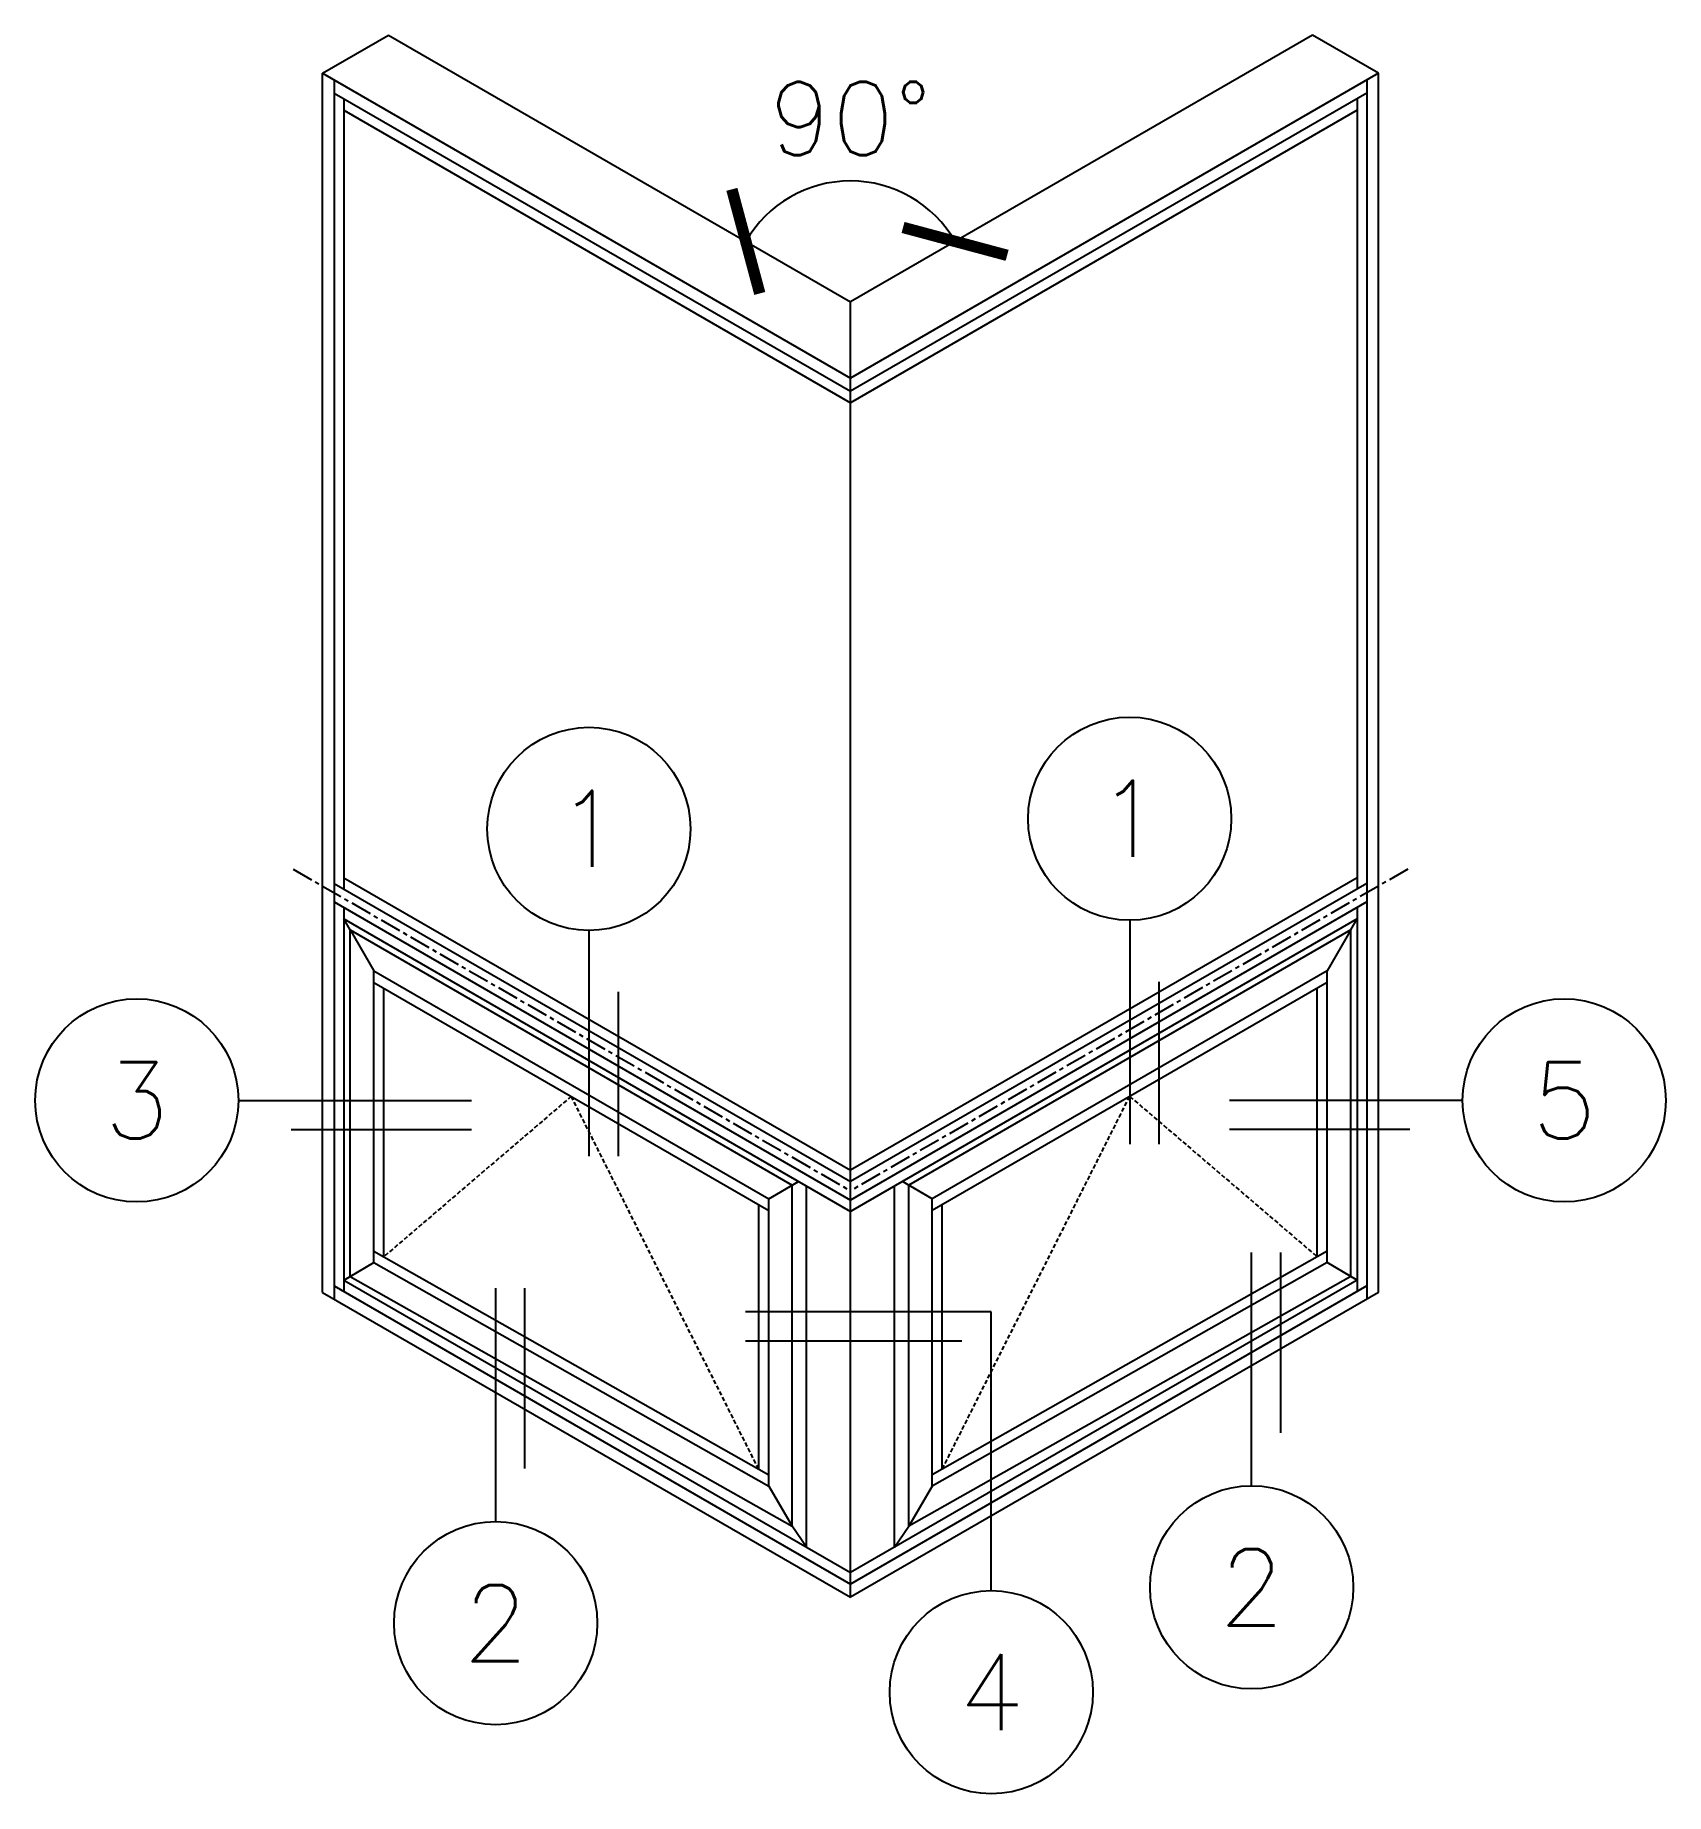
# Model space of a CAD drawing. Extents: x -2 to 161, y -23 to 81.
# Drawn here: x 65 to 161.3, y -22.8 to 81.1 of the extents above; entities that cross this region are included whole.
import ezdxf
from ezdxf.enums import TextEntityAlignment as Align

# ---------------------------------------------------------------- set-up
doc = ezdxf.new("R2010")
doc.units = 0
doc.header["$MEASUREMENT"] = 0
doc.linetypes.add('CENTER', pattern=[2, 1.25, -0.25, 0.25, -0.25])
doc.linetypes.add('HIDDEN', pattern=[0.375, 0.25, -0.125])
doc.layers.get('0').update_dxf_attribs({"linetype": 'CONTINUOUS'})
doc.layers.get('Defpoints').update_dxf_attribs({"linetype": 'CONTINUOUS'})
for name, color, linetype in [('0 @ 48', 7, 'CONTINUOUS'), ('CENTERLINE', 40, 'CENTER'), ('ELEV_FRAME', 1, 'CONTINUOUS'), ('HIDDEN', 9, 'HIDDEN'), ('VENT', 5, 'CONTINUOUS')]:
    doc.layers.add(name, color=color, linetype=linetype)
doc.styles.get("Standard").update_dxf_attribs({"font": 'romans.shx'})
doc.dimstyles.new('1X1', dxfattribs={"dimtxt": 0.09, "dimasz": 0.09375, "dimexe": 0.09375, "dimexo": 0.09375, "dimgap": 0.032, "dimtad": 1, "dimdec": 4, "dimzin": 11, "dimdsep": 46, "dimlunit": 5, "dimtxsty": 'Standard', "dimblk1": 'ARCHTICK', "dimblk2": 'ARCHTICK', "dimsah": 1, "dimcen": 0.09, "dimdle": 0.09375, "dimadec": 0, "dimazin": 0, "dimtfac": 1, "dimtdec": 4, "dimtofl": 0, "dimtmove": 0, "dimatfit": 3, "dimldrblk": 'ARCHTICK', "dimfxl": 0, "dimtolj": 1, "dimtzin": 0, "dimarcsym": 0})

msp = doc.modelspace()

# ---------------------------------------------------------------- texts
for s, p in [('1', (97.73111, 34.19441)), ('1', (129.67434, 34.79497)), ('3', (71.02558, 18.16088)), ('5', (155.33966, 18.16088)), ('2', (136.87657, -10.59711)), ('2', (92.22573, -12.70964)), ('4', (121.49779, -16.79037))]:
    msp.add_text(s, height=4.5).set_placement(p, align=Align.MIDDLE_CENTER)

# ---------------------------------------------------------------- blocks, each defined once
blk = doc.blocks.new('_ARCHTICK')
at = {"color": 0, "linetype": 'ByBlock', "const_width": 0.15}
blk.add_lwpolyline([(-0.5, -0.5), (0.5, 0.5)], dxfattribs=at)
blk = doc.blocks.new('*D117')
at = {"color": 0, "lineweight": -2}
blk.add_arc((113.18, 65.32), 7.14, 30, 150, dxfattribs=at)
at = {"layer": 'Defpoints', "color": 0}
for p in [(85.9, 81.07), (140.46, 81.07), (115.62, 72.02), (113.18, 65.32), (113.18, 65.32)]:
    blk.add_point(p, dxfattribs=at)
at = {"color": 0, "lineweight": -2, "xscale": 4.5, "yscale": 4.5, "zscale": 4.5}
for p, rotation in [((107, 68.89), 240), ((119.36, 68.89), 299.9999999999998)]:
    blk.add_blockref('_ARCHTICK', p, dxfattribs=dict(at, rotation=rotation))
at = {"color": 0, "insert": (113.18, 76.15), "char_height": 4.32, "attachment_point": 5}
blk.add_mtext('\\A1;90%%D', dxfattribs=at)

# ---------------------------------------------------------------- dimensions: what is measured, and where the dimension line sits
at = {"layer": '0 @ 48'}
dim = msp.add_angular_dim_2l(base=(115.62307, 72.02347), line1=((140.46242, 81.0684), (113.18262, 65.3184)), line2=((85.90282, 81.0684), (113.18262, 65.3184)), text='90%%D', dimstyle='1X1', override={"dimscale": 48, "dimpost": '"', "dimtix": 0, "dimtofl": 0, "dimtmove": 0, "dimatfit": 3}, dxfattribs=at)
dim.commit()
dim.dimension.update_dxf_attribs({"geometry": '*D117', "text_midpoint": (113.18262, 76.14979)})

# ---------------------------------------------------------------- linework, layer by layer
for p, q in [((97.73111, 28.19441), (97.73111, 14.86994)), ((129.67434, 28.79497), (129.67434, 15.57217)), ((131.40165, 25.16916), (131.40165, 15.57217)), ((99.45841, 24.56859), (99.45841, 14.86994)), ((77.02558, 18.16088), (90.80444, 18.16088)), ((149.33966, 18.16088), (135.56081, 18.16088)), ((80.15333, 16.43357), (90.80444, 16.43357)), ((146.21192, 16.43357), (135.56081, 16.43357)), ((136.87657, -4.59711), (136.87657, 9.18174)), ((138.60388, -1.46937), (138.60388, 9.18174)), ((92.22573, -6.70964), (92.22573, 7.06921)), ((93.95304, -3.5819), (93.95304, 7.06921)), ((121.49779, 5.67108), (106.9846, 5.67108)), ((121.49779, -10.79037), (121.49779, 5.67108)), ((119.75911, 3.94377), (106.9846, 3.94377))]:
    msp.add_line(p, q)
for centre in [(129.67434, 34.79497), (97.73111, 34.19441), (71.02558, 18.16088), (155.33966, 18.16088), (136.87657, -10.59711), (92.22573, -12.70964), (121.49779, -16.79037)]:
    msp.add_circle(centre, 6)
at = {"layer": 'CENTERLINE'}
for p in [(80.27366, 31.8184), (146.09159, 31.8184)]:
    msp.add_line(p, (113.18262, 12.8184), dxfattribs=at)
at = {"layer": 'ELEV_FRAME'}
for p, q in [((82.00571, 78.8184), (85.90282, 81.0684)), ((85.90282, 81.0684), (113.18262, 65.3184)), ((140.46242, 81.0684), (113.18262, 65.3184)), ((144.35954, 78.8184), (140.46242, 81.0684)), ((82.00571, 6.8184), (82.00571, 78.8184)), ((82.00571, 78.8184), (113.18262, 60.8184)), ((82.68207, 78.4279), (82.68207, 6.4279)), ((144.35954, 78.8184), (113.18262, 60.8184)), ((143.68317, 78.4279), (143.68317, 6.4279)), ((144.35954, 6.8184), (144.35954, 78.8184)), ((82.68207, 77.6469), (113.18262, 60.0374)), ((83.26058, 77.3129), (83.26058, 30.6394)), ((143.68317, 77.6469), (113.18262, 60.0374)), ((143.10467, 77.3129), (143.10467, 30.6394)), ((83.26058, 76.6399), (113.18262, 59.3644)), ((143.10467, 76.6399), (113.18262, 59.3644)), ((113.18262, -11.1816), (113.18262, 65.3184)), ((113.18262, -11.1816), (113.18262, 65.3184)), ((83.26058, 31.3124), (113.18262, 14.0369)), ((143.10467, 31.3124), (113.18262, 14.0369)), ((82.68207, 30.9734), (113.18262, 13.3639)), ((143.68317, 30.9734), (113.18262, 13.3639)), ((82.68207, 29.8824), (113.18262, 12.2729)), ((83.26058, 29.5484), (83.26058, 6.8749)), ((143.68317, 29.8824), (113.18262, 12.2729)), ((143.10467, 29.5484), (143.10467, 6.8749)), ((83.26058, 28.8754), (113.18262, 11.5999)), ((143.10467, 28.8754), (113.18262, 11.5999)), ((110.58455, -8.2276), (110.58455, 13.0999)), ((110.58455, -8.2276), (110.58455, 13.0999)), ((115.7807, -8.2276), (115.7807, 13.0999)), ((115.7807, -8.2276), (115.7807, 13.0999)), ((83.26058, 7.5479), (83.63946, 7.76992)), ((83.26058, 7.5479), (113.18262, -9.7276)), ((143.10467, 7.5479), (113.18262, -9.7276)), ((143.10467, 7.5479), (142.72578, 7.76992)), ((82.00571, 6.8184), (113.18262, -11.1816)), ((82.68207, 7.2089), (113.18262, -10.4006)), ((143.68317, 7.2089), (113.18262, -10.4006)), ((144.35954, 6.8184), (113.18262, -11.1816)), ((110.58455, -8.2276), (109.73368, -6.9904)), ((115.7807, -8.2276), (116.63157, -6.9904))]:
    msp.add_line(p, q, dxfattribs=at)
at = {"layer": 'HIDDEN'}
for points in [[(107.75914, -3.61125), (96.6909, 18.3989), (85.62266, 8.93206)], [(118.60611, -3.61125), (129.67434, 18.3989), (140.74258, 8.93206)]]:
    msp.add_lwpolyline(points, dxfattribs=at)
at = {"layer": 'VENT'}
for p, q in [((83.63946, 28.22415), (83.26058, 28.8754)), ((83.63946, 28.22415), (109.74234, 13.15365)), ((83.63946, 7.76992), (83.63946, 28.22415)), ((83.63946, 28.22415), (85.0277, 25.81965)), ((142.72578, 28.22415), (116.62291, 13.15365)), ((142.72578, 28.22415), (141.33754, 25.81965)), ((142.72578, 28.22415), (143.10467, 28.8754)), ((142.72578, 7.76992), (142.72578, 28.22415)), ((85.0277, 25.81965), (108.3541, 12.35215)), ((85.0277, 8.58342), (85.0277, 25.81965)), ((85.0277, 25.13265), (108.3541, 11.66515)), ((141.33754, 25.81965), (118.01115, 12.35215)), ((141.33754, 25.13265), (118.01115, 11.66515)), ((141.33754, 8.58342), (141.33754, 25.81965)), ((85.62266, 8.93206), (85.62266, 24.78915)), ((140.74258, 8.93206), (140.74258, 24.78915)), ((108.3541, 12.35215), (110.11689, 13.3699)), ((109.73368, -6.9904), (109.73368, 13.14865)), ((118.01115, 12.35215), (116.24835, 13.3699)), ((116.63157, -6.9904), (116.63157, 13.14865)), ((107.75914, -3.61125), (107.75914, 12.00865)), ((108.3541, -4.62646), (108.3541, 12.35215)), ((118.01115, -4.62646), (118.01115, 12.35215)), ((118.60611, -3.61125), (118.60611, 12.00865)), ((83.63946, 7.76992), (85.0277, 8.58342)), ((85.0277, 9.26539), (108.3541, -3.94828)), ((85.0277, 8.58342), (108.3541, -4.62646)), ((141.33754, 9.26539), (118.01115, -3.94828)), ((141.33754, 8.58342), (118.01115, -4.62646)), ((142.72578, 7.76992), (141.33754, 8.58342)), ((83.63946, 7.76992), (109.73368, -6.9904)), ((142.72578, 7.76992), (116.63157, -6.9904)), ((108.3541, -4.62646), (109.73368, -6.9904)), ((118.01115, -4.62646), (116.63157, -6.9904))]:
    msp.add_line(p, q, dxfattribs=at)

msp.set_redraw_order([(e.dxf.handle, doc.entitydb.next_handle()) for e in msp.query("TEXT MTEXT ATTDEF DIMENSION ARC_DIMENSION")])  # texts and dimensions are drawn at this point

doc.saveas('drawing.dxf')
